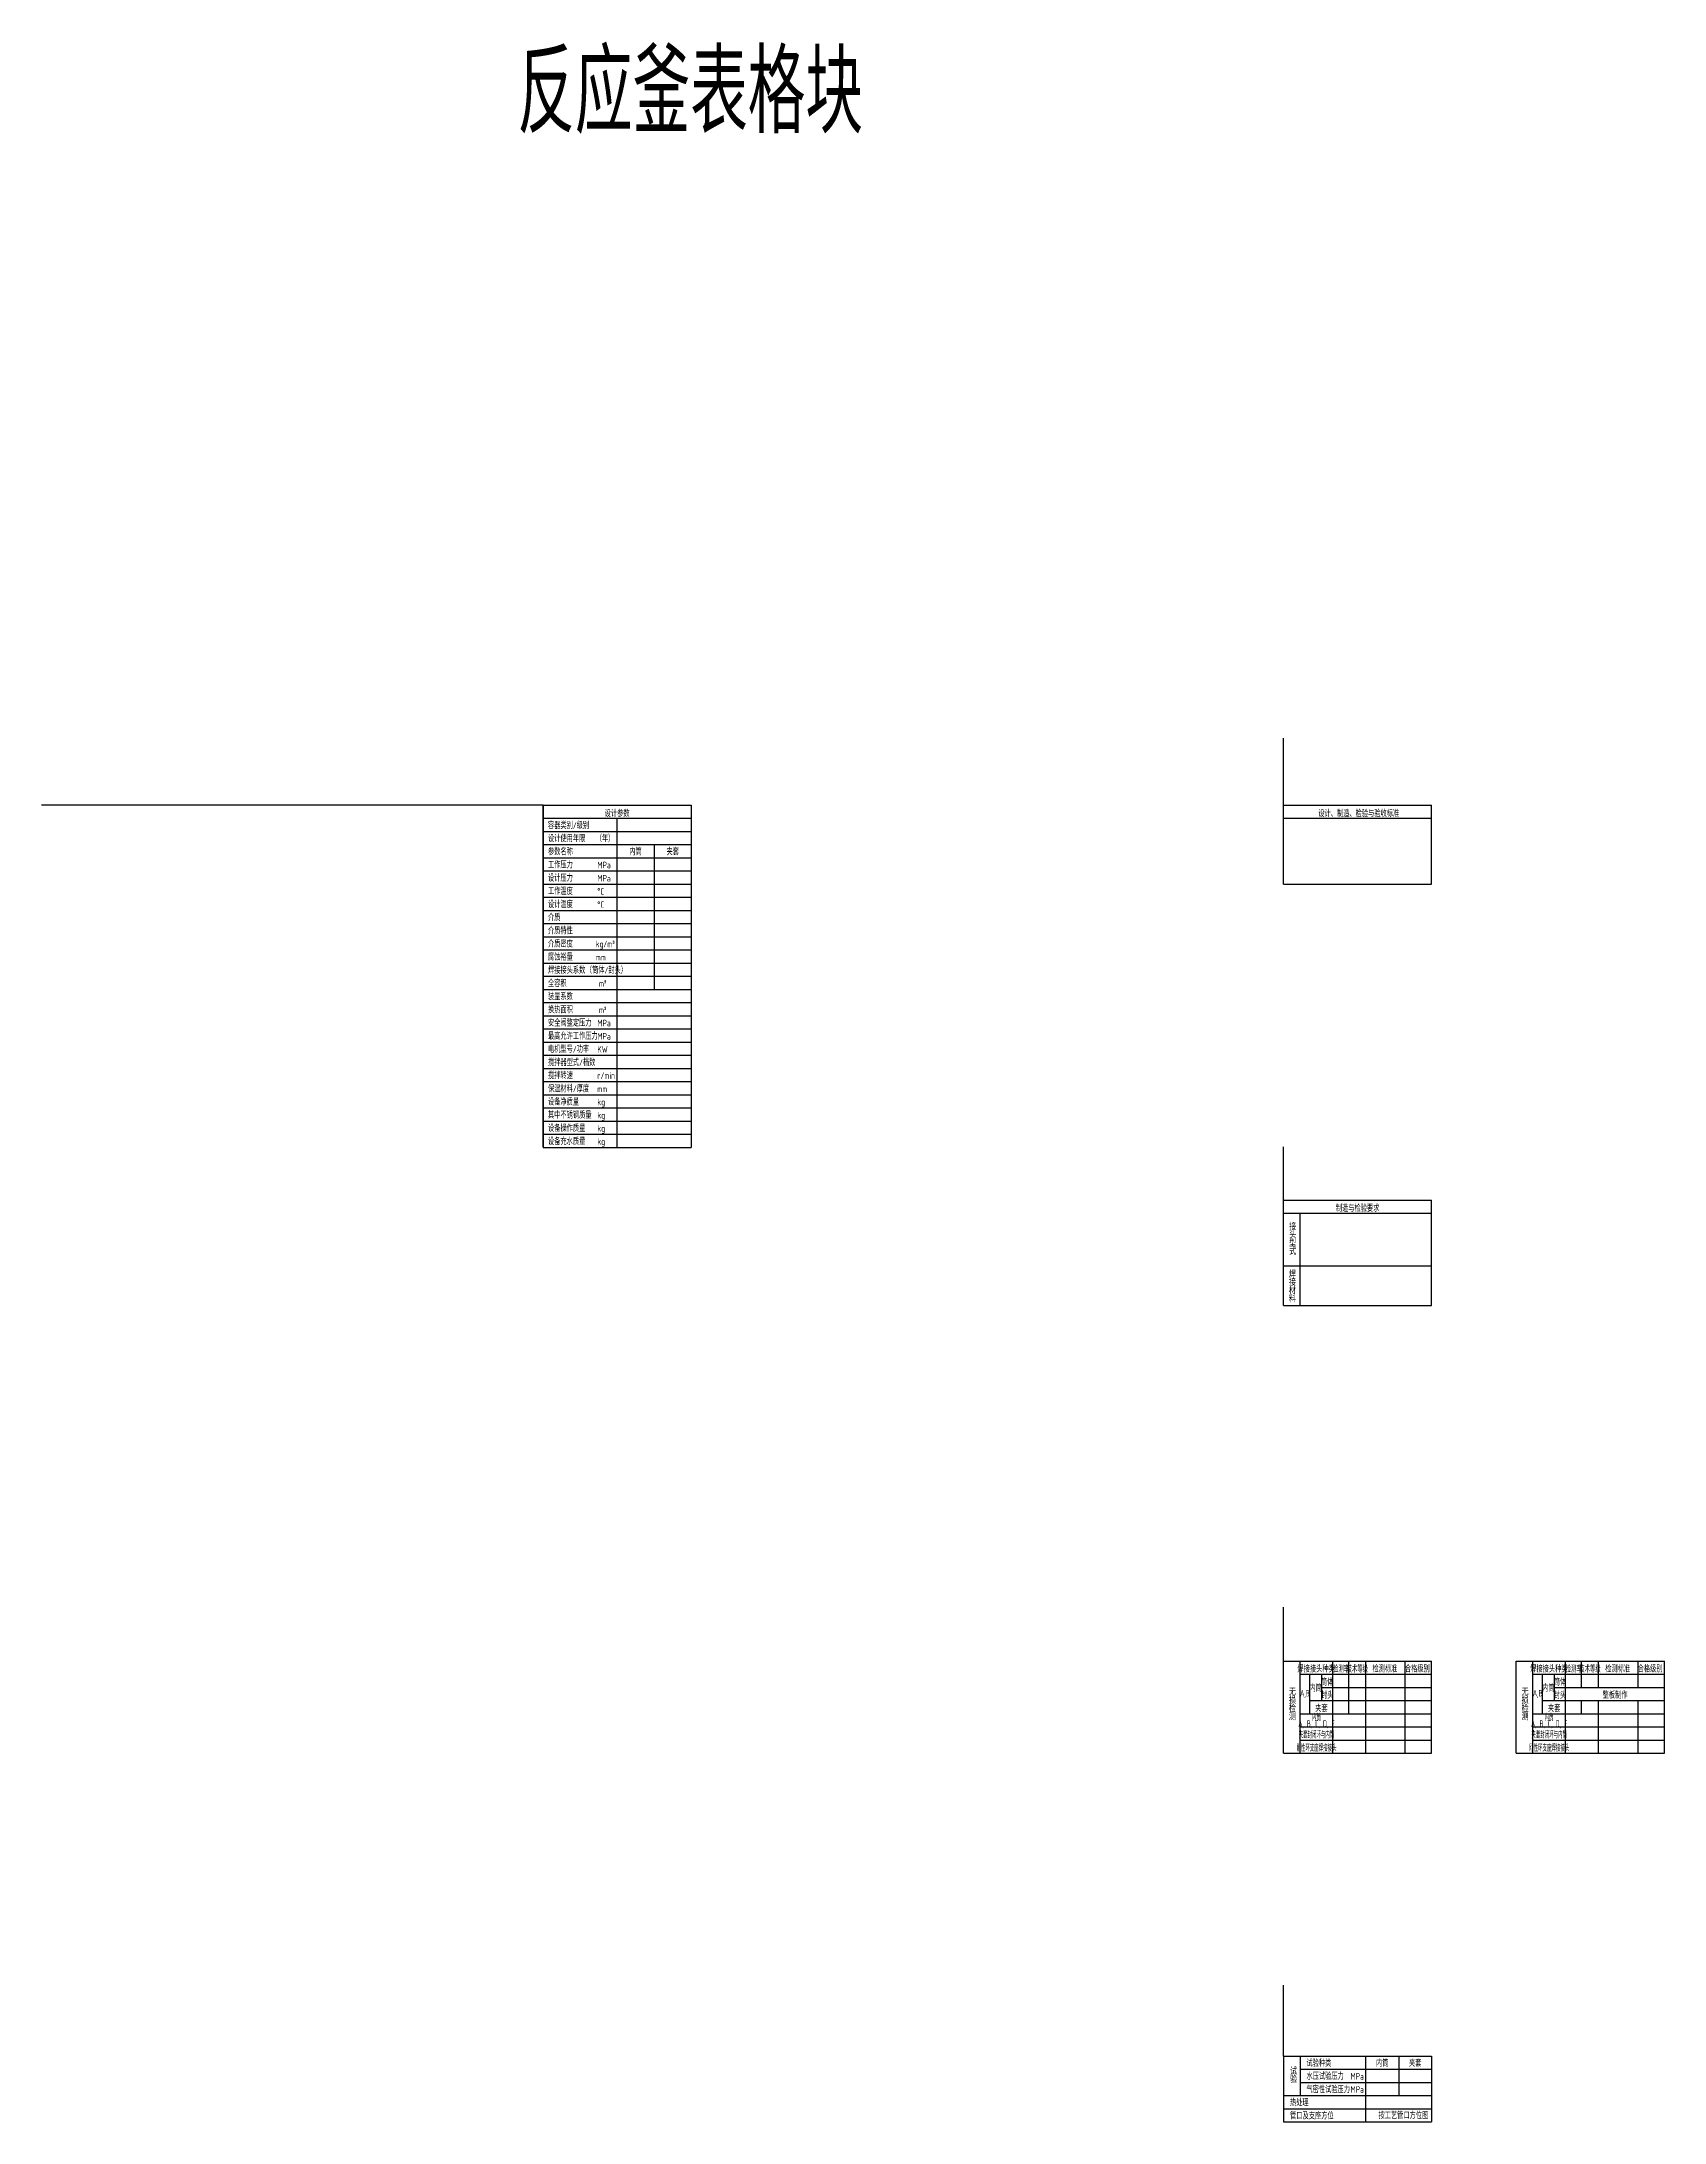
# Model space of a CAD drawing. Header units: millimetres. Extents: x -486 to 22086, y -8497 to 4644.
# Drawn here: x 11234 to 12220, y 1662 to 2926 of the extents above; entities that cross this region are included whole.
import ezdxf
from ezdxf.enums import TextEntityAlignment as Align

# ---------------------------------------------------------------- set-up
doc = ezdxf.new("R2010")
doc.units = ezdxf.units.MM
doc.layers.add('0DataFlow-BsGCT', color=7, linetype='Continuous')
doc.layers.add('0DataFlow-BsText', color=255, linetype='Continuous')
doc.styles.add('DataFlow', font='tssdeng.shx', dxfattribs={"width": 0.7, "bigfont": 'hztxt.shx'})

msp = doc.modelspace()

# ---------------------------------------------------------------- texts
at = {"layer": '0DataFlow-BsText', "style": 'DataFlow', "width": 0.7}
msp.add_text('反应釜表格块', height=50, dxfattribs=at).set_placement((11523.31, 2870))

# ---------------------------------------------------------------- blocks, each defined once
blk = doc.blocks.new('*U97')
for p, q in [((0, 0), (90, 0)), ((0, -48), (0, 0)), ((90, -48), (90, 0)), ((0, -8), (90, -8)), ((0, -48), (90, -48))]:
    blk.add_line(p, q)
at = {"style": 'DataFlow', "width": 0.7}
blk.add_text('设计、制造、检验与验收标准', height=4, dxfattribs=at).set_placement((45.7, -4.7), align=Align.MIDDLE)
at = {"layer": '0DataFlow-BsGCT', "style": 'DataFlow', "width": 0.7, "flags": 1}
blk.add_attdef('BSGCT_TYPE', (0, 0), '', height=4, dxfattribs=at)
blk = doc.blocks.new('BsGCTTableDesignParam-Reactor')
for p, q in [((0, 0), (0, -208)), ((0, 0), (90, 0)), ((90, 0), (90, -208)), ((0, -8), (90, -8)), ((45, -208), (45, -8)), ((0, -16), (90, -16)), ((0, -24), (90, -24)), ((45, -24), (67.5, -24)), ((67.5, -24), (67.5, -112)), ((67.5, -24), (90, -24)), ((0, -32), (90, -32)), ((0, -40), (90, -40)), ((0, -48), (90, -48)), ((0, -56), (90, -56)), ((0, -64), (90, -64)), ((0, -72), (90, -72)), ((0, -80), (90, -80)), ((0, -88), (90, -88)), ((0, -96), (90, -96)), ((0, -104), (90, -104)), ((0, -112), (90, -112)), ((0, -120), (90, -120)), ((0, -128), (90, -128)), ((0, -136), (90, -136)), ((0, -144), (90, -144)), ((0, -152), (90, -152)), ((0, -160), (90, -160)), ((0, -168), (90, -168)), ((0, -176), (90, -176)), ((0, -184), (90, -184)), ((0, -192), (90, -192)), ((0, -200), (90, -200)), ((0, -208), (90, -208))]:
    blk.add_line(p, q)
for points, const_width in [([(0, 0), (0, -208)], 0.72), ([(0, -208), (90, -208)], 0.6)]:
    blk.add_lwpolyline(points, dxfattribs=dict(const_width=const_width))
at = {"style": 'DataFlow', "width": 0.7}
for s, p in [('容器类别/级别', (3, -14.4)), ('设计使用年限', (3, -22.4)), ('（年）', (32, -22.4)), ('参数名称', (3, -30.4)), ('工作压力', (3, -38.4)), ('MPa', (33, -38.4)), ('设计压力', (3, -46.4)), ('工作温度', (3, -54.4)), ('%%dC', (33, -54.4)), ('MPa', (33, -46.4)), ('设计温度', (3, -62.4)), ('%%DC', (33, -62.4)), ('介质', (3, -70.4)), ('介质特性', (3, -78.4)), ('介质密度', (3, -86.4)), ('kg/m%%1403%%141', (32, -86.4)), ('腐蚀裕量', (3, -94.4)), ('焊接接头系数  ', (3, -102.4)), ('（筒体/封头）', (26, -102.4)), ('mm', (32, -94.4)), ('全容积', (3, -110.4)), ('m%%1403%%141', (34, -110.4)), ('装量系数', (3, -118.4)), ('换热面积', (3, -126.4)), ('m%%1402%%141', (34, -126.4)), ('最高允许工作压力', (3, -142.4)), ('安全阀整定压力', (3, -134.4)), ('MPa', (33, -134.4)), ('MPa', (33, -142.4)), ('电机型号/功率', (3, -150.4)), ('KW', (33, -150.4)), ('搅拌器型式/档数', (3, -158.4)), ('搅拌转速', (3, -166.4)), ('r/min', (33, -166.4)), ('保温材料/厚度', (3, -174.4)), ('mm', (33, -174.4)), ('设备净质量', (3, -182.4)), ('其中不锈钢质量', (3, -190.4)), ('kg', (33, -182.4)), ('kg', (33, -190.4)), ('设备操作质量', (3, -198.4)), ('设备充水质量', (3, -206.4)), ('kg', (33, -198.4)), ('kg', (33, -206.4))]:
    blk.add_text(s, height=4, dxfattribs=at).set_placement(p)
blk.add_text('设计参数', height=4, dxfattribs=at).set_placement((45, -4.7), align=Align.MIDDLE)
for s, p in [('内筒', (56.2, -30.4)), ('夹套', (78.8, -30.4))]:
    blk.add_text(s, height=4, dxfattribs=at).set_placement(p, align=Align.CENTER)
for tag, p in [('EQUIP_GRADE', (68.1, -13.8)), ('SERVIVE_LIFE', (68.1, -21.8)), ('BARREL_PRESSURE', (56.2, -38.4, -3)), ('JACKET_PRESSURE', (78.8, -38.4, -3)), ('BARREL_DESIGN_PRESSURE', (56.2, -46.4, -3)), ('BARREL_TEMP', (56.2, -54.4, -3)), ('JACKET_DESIGN_PRESSURE', (78.8, -46.4, -3)), ('JACKET_TEMP', (78.8, -54.4, -3)), ('BARREL_DESIGN_TEMP', (56.2, -62.4, -3)), ('JACKET_DESIGN_TEMP', (78.8, -62.4, -3)), ('BARREL_SUBSTANCE_PROPERTY', (56.2, -78.4, -3)), ('BARREL_SUBSTANCE', (56.2, -70.4, -3)), ('JACKET_SUBSTANCE_PROPERTY', (78.8, -78.4, -3)), ('JACKET_SUBSTANCE', (78.8, -70.4, -3)), ('BARREL_SUBSTANCE_DENSITY', (56.2, -86.4, -3)), ('JACKET_SUBSTANCE_DENSITY', (78.8, -86.4, -3)), ('BARREL_CORROSION_ALLOWANCE', (56.2, -94.4, -3)), ('BARREL_WELD_JOINT', (56.2, -102.4, -3)), ('JACKET_CORROSION_ALLOWANCE', (78.8, -94.4, -3)), ('JACKET_WELD_JOINT', (78.8, -102.4, -3)), ('BARREL_FULL_VOLUME', (56.2, -110.4, -3)), ('JACKET_FULL_VOLUME', (78.8, -110.4, -3)), ('HEAT_EXCHANGE_AREA', (67.5, -126.4, -3)), ('LOAD_FACTOR', (68.1, -118.4, -3)), ('SV_MAX_PRESSURE', (68.1, -142.4, -3)), ('SV_SET_PRESSURE', (68.1, -134.4, -3)), ('MOTOR_TYPE', (68.1, -150.4, -3)), ('STIRRER_ROTATE_SPEED', (68.1, -166.4, -3)), ('STIRRER_TYPE', (68.1, -158.4, -3)), ('INSULATION_THICKNESS', (68.1, -174.4, -3)), ('NET_WEIGHT', (68.1, -182.4, -3)), ('SS_WEIGHT', (68.1, -190.4, -3)), ('OPERATION_WEIGHT', (68.1, -198.4, -3)), ('TOTAL_WEIGHT', (68.1, -206.4, -3))]:
    blk.add_attdef(tag, text='', height=4, dxfattribs=at).set_placement(p, align=Align.CENTER)
at = {"layer": '0DataFlow-BsGCT', "style": 'DataFlow', "width": 0.7, "flags": 1}
blk.add_attdef('BSGCT_TYPE', (0, 0), '', height=4, dxfattribs=at)
blk = doc.blocks.new('BsGCTTableRequirement-Reactor')
for p, q in [((0, 0), (90, 0)), ((0, -64), (0, 0)), ((0, -8), (90, -8)), ((10, -64), (10, -8)), ((90, -64), (90, 0)), ((0, -40), (90, -40)), ((0, -64), (90, -64))]:
    blk.add_line(p, q)
at = {"style": 'DataFlow', "width": 0.7}
blk.add_text('制造与检验要求', height=4, dxfattribs=at).set_placement((45, -4.5), align=Align.MIDDLE)
at = {"style": 'DataFlow', "width": 0.8}
for s, p in [('接', (3.4, -18.2)), ('型', (3.4, -28.2)), ('头', (3.4, -23.2)), ('式', (3.4, -33.2)), ('焊', (3.2, -47)), ('接', (3.2, -52)), ('材', (3.2, -57)), ('料', (3.2, -62))]:
    blk.add_text(s, height=4, dxfattribs=at).set_placement(p)
at = {"layer": '0DataFlow-BsGCT', "style": 'DataFlow', "width": 0.7, "flags": 1}
blk.add_attdef('BSGCT_TYPE', (0, 0), '', height=4, dxfattribs=at)
blk = doc.blocks.new('BsGCTTableTestData-Reactor')
for p, q in [((0, 0), (0, -40)), ((0, 0), (90, 0)), ((10, 0), (10, -24)), ((50, -40), (50, 0)), ((50, 0), (70, 0)), ((70, 0), (70, -24)), ((70, 0), (90, 0)), ((70, 0), (90, 0)), ((90, 0), (90, -40)), ((10, -8), (90, -8)), ((0, -24), (90, -24)), ((10, -16), (90, -16)), ((0, -32), (90, -32)), ((0, -40), (90, -40))]:
    blk.add_line(p, q)
at = {"const_width": 0.6}
blk.add_lwpolyline([(0, -40), (90, -40)], dxfattribs=at)
at = {"style": 'DataFlow'}
for s, width, p in [('验', 0.8, (3.9, -16.2)), ('试', 0.8, (3.9, -11.2)), ('试验种类', 0.7, (13.9, -6.4)), ('水压试验压力', 0.7, (13.9, -14.4)), ('MPa', 0.7, (40.7, -14.3)), ('气密性试验压力', 0.7, (13.9, -22.4)), ('MPa', 0.7, (40.7, -22.3)), ('热处理', 0.7, (3.9, -30.4)), ('管口及支座方位', 0.7, (4, -38.4)), ('按工艺管口方位图', 0.7, (57.7, -38.2))]:
    blk.add_text(s, height=4, dxfattribs=dict(at, width=width)).set_placement(p)
at = {"style": 'DataFlow', "width": 0.7}
for s, p in [('内筒', (60, -6.4)), ('夹套', (80, -6.4))]:
    blk.add_text(s, height=4, dxfattribs=at).set_placement(p, align=Align.CENTER)
for tag, p in [('BARREL_WATER_TEST_PRESSURE', (60, -14.4)), ('JACKET_WATER_TEST_PRESSURE', (80, -14.4)), ('BARREL_AIR_TEST_PRESSURE', (60, -22.4)), ('JACKET_AIR_TEST_PRESSURE', (80, -22.4)), ('HEAT_TREAT', (70, -30.4))]:
    blk.add_attdef(tag, text='', height=4, dxfattribs=at).set_placement(p, align=Align.CENTER)
at = {"layer": '0DataFlow-BsGCT', "style": 'DataFlow', "width": 0.7, "flags": 1}
blk.add_attdef('BSGCT_TYPE', (0, 0), '', height=4, dxfattribs=at)
blk = doc.blocks.new('BsGCTTableInspectData-ReactorA')
for p, q in [((0, 0), (90, 0)), ((0, -56), (0, 0)), ((10, -56), (10, 0)), ((30, -56), (30, 0)), ((39.6, -32), (39.6, 0)), ((50, -32), (50, 0)), ((74, -32), (74, 0)), ((90, -56), (90, 0)), ((10, -8), (90, -8)), ((16, -32), (16, -8)), ((23, -8), (23, -24)), ((16, -24), (90, -24)), ((23, -16), (90, -16)), ((10, -32), (90, -32)), ((50, -56), (50, -32)), ((74, -56), (74, -32)), ((10, -40), (90, -40)), ((10, -48), (90, -48)), ((0, -56), (90, -56))]:
    blk.add_line(p, q)
at = {"ltscale": 50}
blk.add_line((10, -40), (30, -40), dxfattribs=at)
at = {"style": 'DataFlow'}
for s, width, p in [('焊接接头种类', 0.7, (19.8, -4.4)), ('筒体', 0.7, (26.5, -12.4)), ('检测率', 0.6, (34.9, -4.4)), ('技术等级', 0.6, (44.8, -4.4)), ('检测标准', 0.7, (61.6, -4.3)), ('合格级别', 0.7, (81.3, -4.3)), ('A,B', 0.6, (13, -20)), ('内筒', 0.7, (19.5, -16)), ('封头', 0.7, (26.5, -20.4)), ('夹套', 0.7, (23, -28.4)), ('刚性环支座焊接接头', 0.5, (20, -52.4)), ('夹套封闭环与内筒', 0.5, (20, -44.4))]:
    blk.add_text(s, height=4, dxfattribs=dict(at, width=width)).set_placement(p, align=Align.MIDDLE)
at = {"style": 'DataFlow', "width": 0.8}
for s, p in [('无', (3.2, -20.9)), ('损', (3.2, -25.9)), ('检', (3.2, -30.9)), ('测', (3.2, -35.9))]:
    blk.add_text(s, height=4, dxfattribs=at).set_placement(p)
at = {"style": 'DataFlow', "width": 0.5}
blk.add_text('内筒', height=4, dxfattribs=at).set_placement((20, -36.4), align=Align.CENTER)
at = {"style": 'DataFlow'}
for tag, width, p in [('BARREL_INSPECT_RATE', 0.7, (34.8, -14.4)), ('BARREL_INSPECT_GRADE', 0.7, (44.8, -14.4)), ('BARREL_INSPECT_STANDARD', 0.45, (62, -14.4)), ('BARREL_INSPECT_QUALIFIED', 0.7, (82, -14.4)), ('HEAD_INSPECT_RATE', 0.7, (34.8, -22.4)), ('HEAD_INSPECT_GRADE', 0.7, (44.8, -22.4)), ('HEAD_INSPECT_STANDARD', 0.45, (62, -22.4)), ('HEAD_INSPECT_QUALIFIED', 0.7, (82, -22.4)), ('CD_WELD', 0.6, (20, -40)), ('JACKET_INSPECT_RATE', 0.7, (34.8, -30.4)), ('JACKET_INSPECT_GRADE', 0.7, (44.8, -30.4)), ('CD_INSPECT_RATE', 0.7, (40, -38.4, -2.7)), ('JACKET_INSPECT_STANDARD', 0.45, (62, -30.4)), ('CD_INSPECT_STANDARD', 0.45, (62, -38.4, -2.7)), ('JACKET_INSPECT_QUALIFIED', 0.7, (82, -30.4)), ('CD_INSPECT_QUALIFIED', 0.7, (82, -38.4, -2.7)), ('CLOSED_RING_INSPECT_RATE', 0.7, (40, -46.4, -2.7)), ('RIGID_RING_INSPECT_RATE', 0.7, (40, -54.4, -2.7)), ('CLOSED_RING_INSPECT_STANDARD', 0.45, (62, -46.4, -2.7)), ('RIGID_RING_INSPECT_STANDARD', 0.45, (62, -54.4, -2.7)), ('CLOSED_RING_INSPECT_QUALIFIED', 0.7, (82, -46.4, -2.7)), ('RIGID_RING_INSPECT_QUALIFIED', 0.7, (82, -54.4, -2.7))]:
    blk.add_attdef(tag, text='', height=4, dxfattribs=dict(at, width=width)).set_placement(p, align=Align.CENTER)
at = {"layer": '0DataFlow-BsGCT', "style": 'DataFlow', "width": 0.7, "flags": 1}
blk.add_attdef('BSGCT_TYPE', (0, 0), '', height=4, dxfattribs=at)
blk = doc.blocks.new('BsGCTTableInspectData-ReactorB')
for p, q in [((0, 0), (90, 0)), ((0, -56), (0, 0)), ((10, -56), (10, 0)), ((30, -56), (30, 0)), ((39.6, -16), (39.6, 0)), ((50, -16), (50, 0)), ((74, -16), (74, 0)), ((90, -56), (90, 0)), ((10, -8), (90, -8)), ((16, -32), (16, -8)), ((23, -8), (23, -24)), ((16, -24), (90, -24)), ((23, -16), (90, -16)), ((39.6, -32), (39.6, -24)), ((50, -32), (50, -24)), ((74, -32), (74, -24)), ((10, -32), (90, -32)), ((50, -56), (50, -32)), ((74, -56), (74, -32)), ((10, -40), (90, -40)), ((10, -48), (90, -48)), ((0, -56), (90, -56))]:
    blk.add_line(p, q)
at = {"ltscale": 50}
blk.add_line((10, -40), (30, -40), dxfattribs=at)
at = {"style": 'DataFlow'}
for s, width, p in [('焊接接头种类', 0.7, (19.8, -4.4)), ('筒体', 0.7, (26.5, -12.4)), ('检测率', 0.6, (34.9, -4.4)), ('技术等级', 0.6, (44.8, -4.4)), ('检测标准', 0.7, (61.6, -4.3)), ('合格级别', 0.7, (81.3, -4.3)), ('A,B', 0.6, (13, -20)), ('内筒', 0.7, (19.5, -16)), ('封头', 0.7, (26.5, -20.4)), ('整板制作', 0.7, (60, -20.3)), ('夹套', 0.7, (23, -28.4)), ('刚性环支座焊接接头', 0.5, (20, -52.4)), ('夹套封闭环与内筒', 0.5, (20, -44.4))]:
    blk.add_text(s, height=4, dxfattribs=dict(at, width=width)).set_placement(p, align=Align.MIDDLE)
at = {"style": 'DataFlow', "width": 0.8}
for s, p in [('无', (3.2, -20.9)), ('损', (3.2, -25.9)), ('检', (3.2, -30.9)), ('测', (3.2, -35.9))]:
    blk.add_text(s, height=4, dxfattribs=at).set_placement(p)
at = {"style": 'DataFlow', "width": 0.5}
blk.add_text('内筒', height=4, dxfattribs=at).set_placement((20, -36.4), align=Align.CENTER)
at = {"style": 'DataFlow'}
for tag, width, p in [('BARREL_INSPECT_RATE', 0.7, (34.8, -14.4)), ('BARREL_INSPECT_GRADE', 0.7, (44.8, -14.4)), ('BARREL_INSPECT_STANDARD', 0.45, (62, -14.4)), ('BARREL_INSPECT_QUALIFIED', 0.7, (82, -14.4)), ('CD_WELD', 0.6, (20, -40)), ('JACKET_INSPECT_RATE', 0.7, (34.8, -30.4)), ('JACKET_INSPECT_GRADE', 0.7, (44.8, -30.4)), ('CD_INSPECT_RATE', 0.7, (40, -38.4, -2.7)), ('JACKET_INSPECT_STANDARD', 0.45, (62, -30.4)), ('CD_INSPECT_STANDARD', 0.45, (62, -38.4, -2.7)), ('JACKET_INSPECT_QUALIFIED', 0.7, (82, -30.4)), ('CD_INSPECT_QUALIFIED', 0.7, (82, -38.4, -2.7)), ('CLOSED_RING_INSPECT_RATE', 0.7, (40, -46.4, -2.7)), ('RIGID_RING_INSPECT_RATE', 0.7, (40, -54.4, -2.7)), ('CLOSED_RING_INSPECT_STANDARD', 0.45, (62, -46.4, -2.7)), ('RIGID_RING_INSPECT_STANDARD', 0.45, (62, -54.4, -2.7)), ('CLOSED_RING_INSPECT_QUALIFIED', 0.7, (82, -46.4, -2.7)), ('RIGID_RING_INSPECT_QUALIFIED', 0.7, (82, -54.4, -2.7))]:
    blk.add_attdef(tag, text='', height=4, dxfattribs=dict(at, width=width)).set_placement(p, align=Align.CENTER)
at = {"layer": '0DataFlow-BsGCT', "style": 'DataFlow', "width": 0.7, "flags": 1}
blk.add_attdef('BSGCT_TYPE', (0, 0), '', height=4, dxfattribs=at)

# ---------------------------------------------------------------- linework, layer by layer
for p, q in [((11988.88, 2461.81), (11988.88, 2502.58)), ((11538.88, 2461.81), (11234.17, 2461.81)), ((11988.88, 2221.81), (11988.88, 2254.15)), ((11988.88, 1941.81), (11988.88, 1974.6)), ((11988.88, 1701.81), (11988.88, 1744.97))]:
    msp.add_line(p, q)

# ---------------------------------------------------------------- block references
for name, p in [('BsGCTTableDesignParam-Reactor', (11538.88, 2461.81)), ('*U97', (11988.88, 2461.81)), ('BsGCTTableRequirement-Reactor', (11988.88, 2221.81)), ('BsGCTTableTestData-Reactor', (11988.88, 1701.81))]:
    msp.add_blockref(name, p)
for name, p in [('BsGCTTableInspectData-ReactorA', (11988.88, 1941.81)), ('BsGCTTableInspectData-ReactorB', (12130.31, 1941.81))]:
    msp.add_blockref(name, p).add_auto_attribs({'CD_WELD': 'A, B, C, D, E'})

msp.set_redraw_order([(e.dxf.handle, doc.entitydb.next_handle()) for e in msp.query("TEXT MTEXT ATTDEF DIMENSION ARC_DIMENSION")])  # texts and dimensions are drawn at this point

doc.saveas('drawing.dxf')
